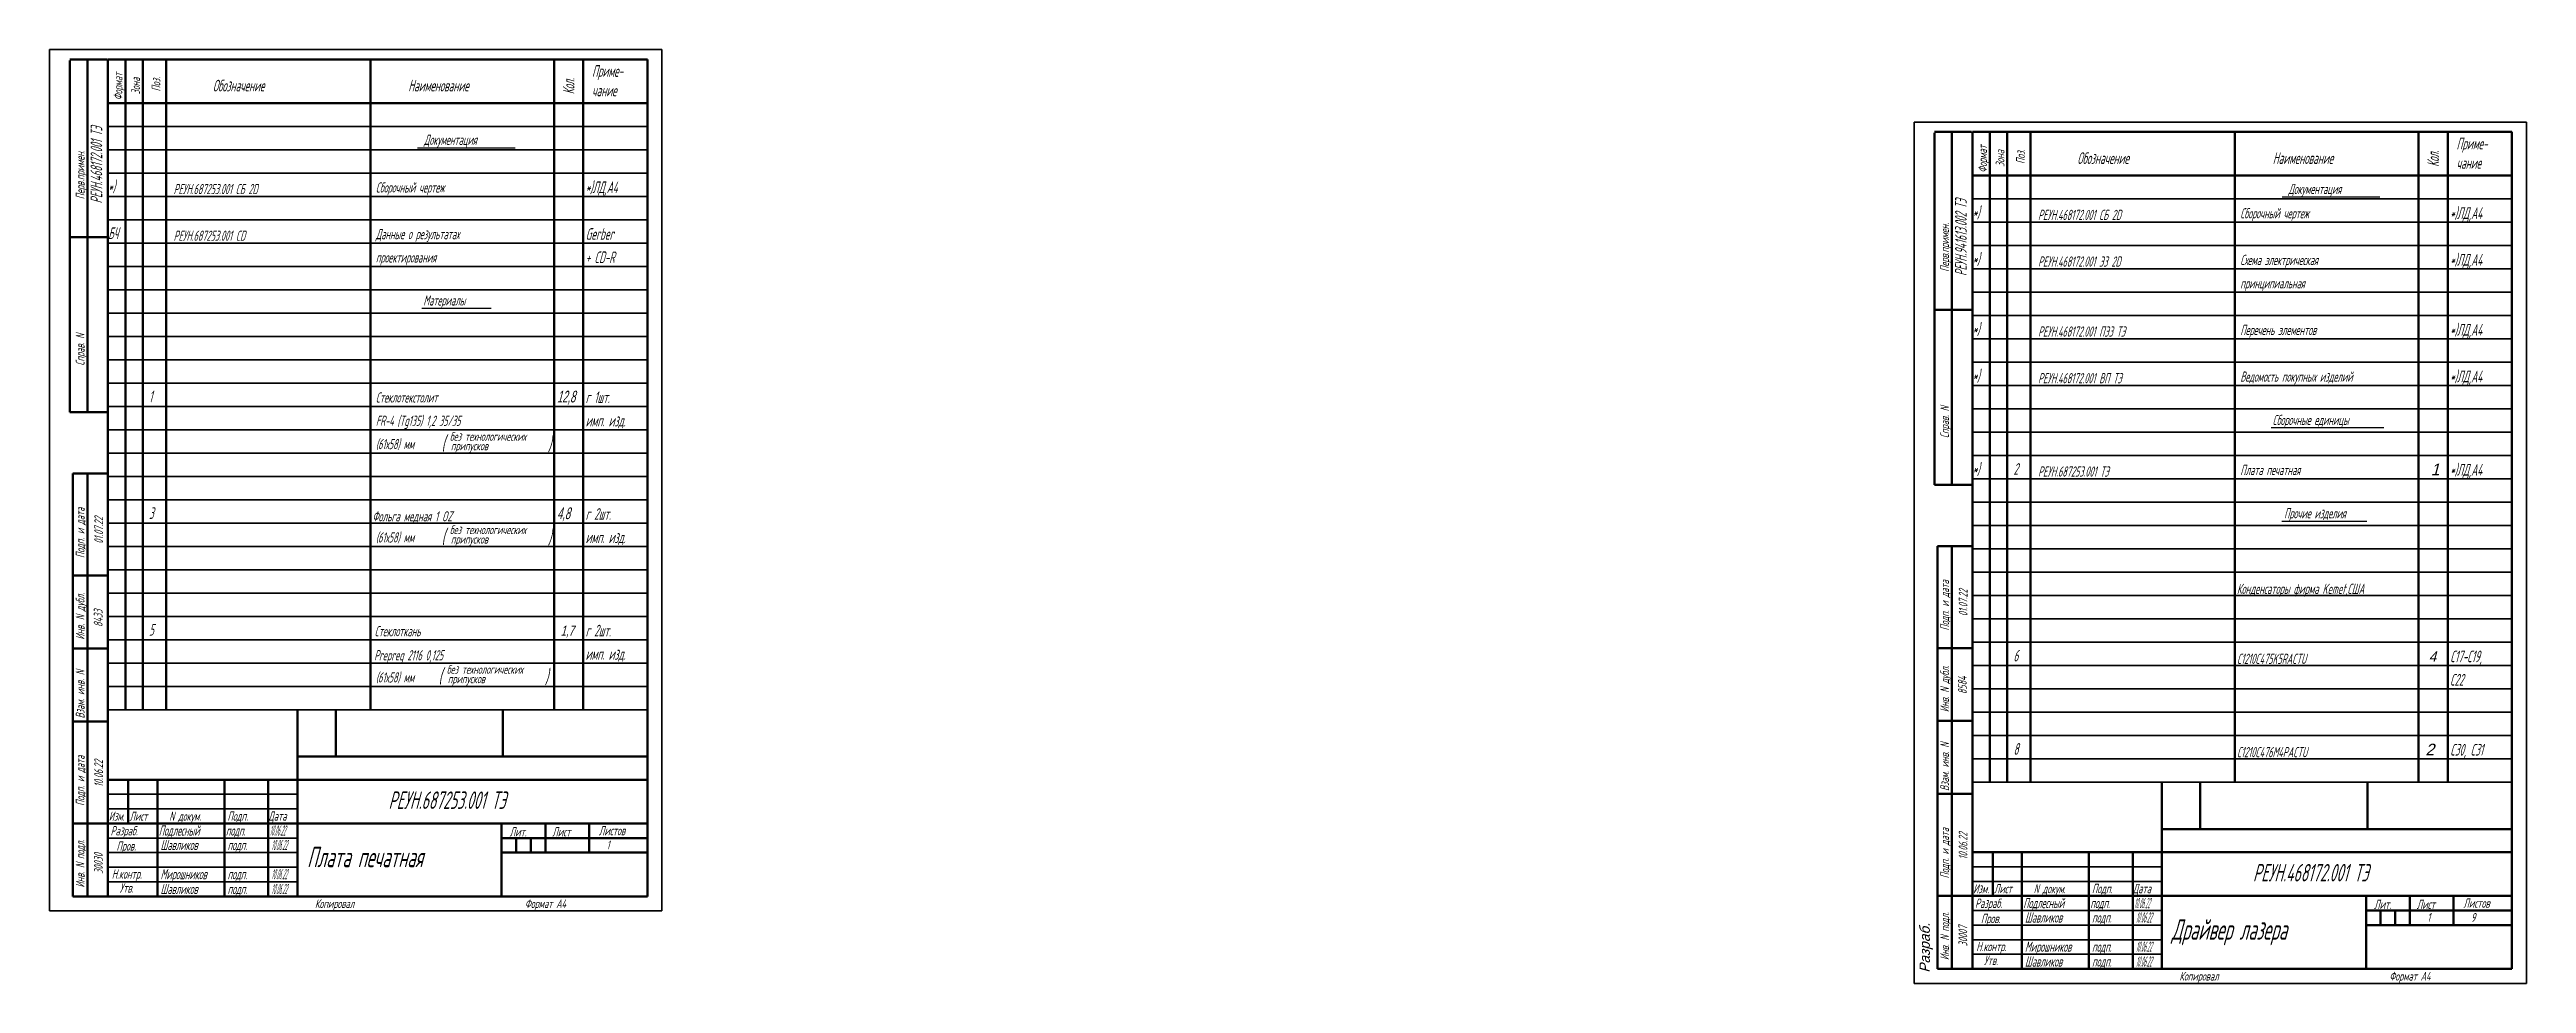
# Model space of a CAD drawing. Extents: x 23089 to 26449, y -1278 to -524.
# Drawn here: x 23089 to 23938, y -1278 to -958 of the extents above; entities that cross this region are included whole.
import ezdxf

# ---------------------------------------------------------------- set-up
doc = ezdxf.new("R2010")
doc.units = 0
doc.header["$MEASUREMENT"] = 0
doc.layers.get('0').update_dxf_attribs({"linetype": 'CONTINUOUS', "lineweight": 50})
doc.layers.add('CONTUR', color=7, linetype='CONTINUOUS', lineweight=50)
doc.layers.add('DIM', color=1, linetype='CONTINUOUS', lineweight=35)
doc.layers.add('TEXT', color=1, linetype='CONTINUOUS')
doc.styles.add('ECKD', font='ec5cdwin.shx', dxfattribs={"oblique": 15})
doc.styles.add('GOST', font='GOST.shx', dxfattribs={"width": 0.7, "oblique": 15})

msp = doc.modelspace()

# ---------------------------------------------------------------- texts
at = {"layer": 'DIM', "style": 'GOST', "oblique": 15, "width": 0.7}
for s, height, p in [('(', 5, (23223.31, -1095.38)), ('без технологических', 3, (23226.1, -1092.14)), ('припусков', 3, (23226.46, -1095.39)), (')', 5, (23259.73, -1095.6)), ('(', 5, (23223.31, -1127.38)), ('без технологических', 3, (23226.1, -1124.14)), ('припусков', 3, (23226.46, -1127.39)), (')', 5, (23259.73, -1127.6)), ('(', 5, (23222.26, -1175.25)), ('без технологических', 3, (23225.05, -1172.01)), (')', 5, (23258.68, -1175.47)), ('припусков', 3, (23225.41, -1175.26))]:
    msp.add_text(s, height=height, dxfattribs=at).set_placement(p)
at = {"layer": 'TEXT', "style": 'GOST', "oblique": 15, "width": 0.7}
for s, height, p in [('Формат', 3, (23113.86, -975.34)), ('Кол.', 4, (23268.86, -973.34)), ('Зона', 3, (23119.86, -973.34)), ('Поз.', 3, (23126.86, -972.34)), ('РЕУН.468172.001 ТЭ', 4, (23106.93, -1010.76)), ('Формат', 3, (23753.15, -1000.21)), ('Зона', 3, (23759.15, -998.21)), ('Поз.', 3, (23766.15, -997.21)), ('Кол.', 4, (23908.15, -998.21)), ('Перв.примен.', 3, (23100.86, -1009.34)), ('РЕУН.941613.002 ТЭ', 4, (23746.22, -1035.62)), ('Перв.примен.', 3, (23740.15, -1034.21)), ('Справ. N', 3, (23100.86, -1066.34)), ('Справ. N', 3, (23740.15, -1091.21)), ('Подп. и дата', 3, (23100.86, -1132.34)), ('01.07.22', 3, (23107.21, -1127.42)), ('Подп. и дата', 3, (23740.15, -1157.21)), ('01.07.22', 3, (23746.5, -1152.28)), ('Инв. N дубл.', 3, (23100.86, -1160.34)), ('8433', 3, (23107.04, -1155.97)), ('Инв. N дубл.', 3, (23740.15, -1185.21)), ('Взам. инв. N', 3, (23100.86, -1187.34)), ('8584', 3, (23746.23, -1179.03)), ('Подп. и дата', 3, (23100.86, -1217.34)), ('10.06.22', 3, (23107.18, -1210.86)), ('Взам. инв. N', 3, (23740.15, -1212.21)), ('Подп. и дата', 3, (23740.15, -1242.21)), ('10.06.22', 3, (23746.47, -1235.72)), ('Инв. N подл.', 3, (23100.86, -1245.34)), ('30030', 3, (23107.11, -1240.63)), ('Инв. N подл.', 3, (23740.15, -1270.21)), ('30007', 3, (23746.4, -1265.49))]:
    msp.add_text(s, height=height, rotation=90, dxfattribs=at).set_placement(p)
at = {"layer": 'TEXT', "oblique": 15}
for s, height, style, width, p in [('Приме-', 4, 'GOST', 0.7, (23274.86, -967.34)), ('Обозначение', 4, 'GOST', 0.7, (23144.86, -972.34)), ('Наименование', 4, 'GOST', 0.7, (23211.86, -972.34)), ('чание', 4, 'GOST', 0.7, (23274.86, -974.01)), ('Документация', 3.5, 'GOST', 0.7, (23217.25, -990.67)), ('Обозначение', 4, 'GOST', 0.7, (23784.15, -997.21)), ('Наименование', 4, 'GOST', 0.7, (23851.15, -997.21)), ('Приме-', 4, 'GOST', 0.7, (23914.15, -992.21)), ('чание', 4, 'GOST', 0.7, (23914.15, -998.87)), ('*)', 4, 'GOST', 0.7, (23108.96, -1006.93)), ('РЕУН.687253.001 СБ 2D', 3.5, 'GOST', 0.7, (23131.38, -1007.56)), ('Сборочный чертеж', 3.5, 'GOST', 0.7, (23200.74, -1007.01)), ('*)ЛД,А4', 4, 'GOST', 0.7, (23272.67, -1007.21)), ('Документация', 3.5, 'GOST', 0.7, (23856.54, -1007.53)), ('БЧ', 4, 'GOST', 0.7, (23108.96, -1022.93)), ('*)', 4, 'GOST', 0.7, (23748.25, -1015.8)), ('РЕУН.468172.001 СБ 2D', 3.5, 'GOST', 0.7, (23770.67, -1016.42)), ('Сборочный чертеж', 3.5, 'GOST', 0.7, (23840.03, -1015.87)), ('*)ЛД,А4', 4, 'GOST', 0.7, (23911.96, -1016.07)), ('РЕУН.687253.001 CD', 3.5, 'GOST', 0.7, (23131.38, -1023.56)), ('Данные о результатах', 3.5, 'GOST', 0.7, (23200.74, -1023.01)), ('Gerber', 4, 'GOST', 0.7, (23272.67, -1023.21)), ('+ CD-R', 4, 'GOST', 0.7, (23272.67, -1031.21)), ('*)', 4, 'GOST', 0.7, (23748.25, -1031.8)), ('проектирования ', 3.5, 'GOST', 0.7, (23200.74, -1031.01)), ('РЕУН.468172.001 Э3 2D', 3.5, 'GOST', 0.7, (23770.67, -1032.42)), ('Схема электрическая', 3.5, 'GOST', 0.7, (23840.03, -1031.87)), ('*)ЛД,А4', 4, 'GOST', 0.7, (23911.96, -1032.07)), ('Материалы', 3.5, 'GOST', 0.7, (23217, -1045.74)), ('принципиальная', 3.5, 'GOST', 0.7, (23840.03, -1039.87)), ('*)', 4, 'GOST', 0.7, (23748.25, -1055.8)), ('РЕУН.468172.001 ПЭ3 ТЭ', 3.5, 'GOST', 0.7, (23770.67, -1056.42)), ('Перечень элементов', 3.5, 'GOST', 0.7, (23840.03, -1055.87)), ('*)ЛД,А4', 4, 'GOST', 0.7, (23911.96, -1056.07)), ('*)', 4, 'GOST', 0.7, (23748.25, -1071.8)), ('РЕУН.468172.001 ВП ТЭ', 3.5, 'GOST', 0.7, (23770.67, -1072.42)), ('Ведомость покупных изделий', 3.5, 'GOST', 0.7, (23840.03, -1071.87)), ('*)ЛД,А4', 4, 'GOST', 0.7, (23911.96, -1072.07)), ('1', 4, 'GOST', 0.7, (23122.96, -1078.93)), ('Стеклотекстолит ', 3.5, 'GOST', 0.7, (23200.74, -1079.01)), ('12,8', 4, 'ECKD', 0.6, (23262.87, -1078.98)), ('г 1шт.', 4, 'GOST', 0.7, (23272.67, -1079.21)), ('FR-4 (Tg135) 1,2 35/35', 3.5, 'GOST', 0.7, (23200.74, -1087.01)), ('имп. изд.', 4, 'GOST', 0.7, (23272.67, -1087.21)), ('Сборочные единицы', 3.5, 'GOST', 0.7, (23851.11, -1086.74)), ('(61х58) мм', 3.5, 'GOST', 0.7, (23200.74, -1095.01)), ('*)', 4, 'GOST', 0.7, (23748.25, -1103.8)), ('2', 4, 'GOST', 0.7, (23762.25, -1103.8)), ('РЕУН.687253.001 ТЭ', 3.5, 'GOST', 0.7, (23770.67, -1104.42)), ('Плата печатная ', 3.5, 'GOST', 0.7, (23840.03, -1103.87)), ('*)ЛД,А4', 4, 'GOST', 0.7, (23911.96, -1104.07)), ('3', 4, 'GOST', 0.7, (23122.96, -1118.93)), ('Фольга медная 1 OZ', 3.5, 'GOST', 0.65, (23199.56, -1119.77)), ('4,8', 4, 'ECKD', 0.6, (23262.87, -1118.98)), ('г 2шт.', 4, 'GOST', 0.7, (23272.67, -1119.21)), ('Прочие изделия', 3.5, 'GOST', 0.7, (23855.04, -1118.74)), ('(61х58) мм', 3.5, 'GOST', 0.7, (23200.74, -1127.01)), ('имп. изд.', 4, 'GOST', 0.7, (23272.67, -1127.21)), ('Конденсаторы фирма Kemet,США', 3.5, 'GOST', 0.65, (23838.85, -1144.64)), ('5', 4, 'GOST', 0.7, (23122.96, -1158.93)), ('Стеклоткань', 3.5, 'GOST', 0.7, (23200.35, -1159.16)), ('1,7', 3.5, 'ECKD', 0.7, (23264.1, -1158.99)), ('г 2шт.', 4, 'GOST', 0.7, (23272.67, -1159.21)), ('Prepreg 2116 0,125', 3.5, 'GOST', 0.7, (23200.16, -1167.42)), ('(61х58) мм', 3.5, 'GOST', 0.7, (23200.74, -1175.01)), ('имп. изд.', 4, 'GOST', 0.7, (23272.67, -1167.21)), ('6', 4, 'GOST', 0.7, (23762.25, -1167.8)), ('C1210C475K5RACTU', 3.5, 'GOST', 0.7, (23838.85, -1168.64)), ('C17-С19,', 4, 'GOST', 0.7, (23911.96, -1168.07)), ('С22', 4, 'GOST', 0.7, (23911.96, -1176.07)), ('8', 4, 'GOST', 0.7, (23762.25, -1199.8)), ('C1210C476M4PACTU', 3.5, 'GOST', 0.7, (23838.85, -1200.64)), ('C30, C31', 4, 'GOST', 0.7, (23911.96, -1200.07)), ('РЕУН.687253.001 ТЭ', 6, 'GOST', 0.7, (23205.08, -1218.36)), ('Изм.', 3.132, 'GOST', 0.7, (23109.17, -1222.41)), ('Лист', 3.132, 'GOST', 0.7, (23116.29, -1222.41)), ('N докум.', 3.132, 'GOST', 0.7, (23129.9, -1222.41)), ('Подп.', 3.2, 'GOST', 0.7, (23149.86, -1222.4)), ('Дата', 3.2, 'GOST', 0.7, (23163.86, -1222.4)), ('Разраб.', 3.2, 'GOST', 0.7, (23109.78, -1227.45)), ('Пров.', 3.2, 'GOST', 0.7, (23111.8, -1232.67)), ('Подлесный', 3.5, 'GOST', 0.7, (23126.3, -1227.53)), ('Шавликов', 3.5, 'GOST', 0.7, (23126.89, -1232.48)), ('подп.', 3.5, 'GOST', 0.7, (23149.3, -1227.53)), ('подп.', 3.5, 'GOST', 0.7, (23149.89, -1232.48)), ('10.06.22', 3.5, 'GOST', 0.35, (23164.3, -1227.53)), ('10.06.22', 3.5, 'GOST', 0.35, (23164.89, -1232.48)), ('Плата печатная', 7, 'GOST', 0.7, (23177.17, -1238.34)), ('Лит.', 3.2, 'GOST', 0.7, (23246.6, -1227.8)), ('Лист', 3.2, 'GOST', 0.7, (23261.22, -1227.8)), ('Листов', 3.2, 'GOST', 0.7, (23277.21, -1227.4)), ('1', 3, 'GOST', 0.7, (23279.85, -1232.19)), ('Н.контр.', 3.2, 'GOST', 0.7, (23110.18, -1242.28)), ('Мирошников', 3.5, 'GOST', 0.6, (23126.89, -1242.48)), ('10.06.22', 3.5, 'GOST', 0.35, (23164.89, -1242.48)), ('РЕУН.468172.001 ТЭ', 6, 'GOST', 0.7, (23844.37, -1243.22)), ('Утв.', 3.2, 'GOST', 0.7, (23112.85, -1247.04)), ('Шавликов', 3.5, 'GOST', 0.7, (23126.89, -1247.57)), ('подп.', 3.5, 'GOST', 0.7, (23149.89, -1242.48)), ('подп.', 3.5, 'GOST', 0.7, (23149.89, -1247.57)), ('10.06.22', 3.5, 'GOST', 0.35, (23164.89, -1247.57)), ('Изм.', 3.132, 'GOST', 0.7, (23748.46, -1247.27)), ('Лист', 3.132, 'GOST', 0.7, (23755.58, -1247.27)), ('N докум.', 3.132, 'GOST', 0.7, (23769.19, -1247.27)), ('Подп.', 3.2, 'GOST', 0.7, (23789.15, -1247.26)), ('Дата', 3.2, 'GOST', 0.7, (23803.15, -1247.26)), ('Копировал', 3, 'GOST', 0.7, (23179.86, -1252.34)), ('Формат А4', 3, 'GOST', 0.7, (23251.86, -1252.34)), ('Разраб.', 3.2, 'GOST', 0.7, (23749.07, -1252.31)), ('Пров.', 3.2, 'GOST', 0.7, (23751.09, -1257.53)), ('Подлесный', 3.5, 'GOST', 0.7, (23765.59, -1252.39)), ('Шавликов', 3.5, 'GOST', 0.7, (23766.18, -1257.34)), ('подп.', 3.5, 'GOST', 0.7, (23788.59, -1252.39)), ('подп.', 3.5, 'GOST', 0.7, (23789.18, -1257.34)), ('10.06.22', 3.5, 'GOST', 0.35, (23803.59, -1252.39)), ('10.06.22', 3.5, 'GOST', 0.35, (23804.18, -1257.34)), ('Драйвер лазера', 7, 'GOST', 0.7, (23816.46, -1263.21)), ('Лит.', 3.2, 'GOST', 0.7, (23885.89, -1252.67)), ('Лист', 3.2, 'GOST', 0.7, (23900.51, -1252.67)), ('1', 3, 'GOST', 0.7, (23904.14, -1257.05)), ('Листов', 3.2, 'GOST', 0.7, (23916.5, -1252.26)), ('9', 3, 'GOST', 0.7, (23919.14, -1257.05)), ('Н.контр.', 3.2, 'GOST', 0.7, (23749.47, -1267.14)), ('Мирошников', 3.5, 'GOST', 0.6, (23766.18, -1267.34)), ('подп.', 3.5, 'GOST', 0.7, (23789.18, -1267.34)), ('10.06.22', 3.5, 'GOST', 0.35, (23804.18, -1267.34)), ('Утв.', 3.2, 'GOST', 0.7, (23752.14, -1271.9)), ('Шавликов', 3.5, 'GOST', 0.7, (23766.18, -1272.43)), ('подп.', 3.5, 'GOST', 0.7, (23789.18, -1272.43)), ('10.06.22', 3.5, 'GOST', 0.35, (23804.18, -1272.43)), ('Копировал', 3, 'GOST', 0.7, (23819.15, -1277.21)), ('Формат А4', 3, 'GOST', 0.7, (23891.15, -1277.21))]:
    msp.add_text(s, height=height, dxfattribs=dict(at, style=style, width=width)).set_placement(p)
at = {"layer": 'TEXT', "style": 'ECKD', "oblique": 15}
for s, height, p in [('1', 4, (23905.36, -1103.93)), ('4', 3.5, (23904.66, -1167.85)), ('2', 4, (23903.51, -1200))]:
    msp.add_text(s, height=height, dxfattribs=at).set_placement(p)
msp.add_text('Разраб.', height=3.5, rotation=90, dxfattribs=at).set_placement((23733.57, -1274.51))

# ---------------------------------------------------------------- linework, layer by layer
for p, q in [((23173.86, -1184.34), (23173.86, -1208.34)), ((23186.98, -1184.34), (23186.98, -1200.4)), ((23244.33, -1184.34), (23244.33, -1200.4)), ((23173.86, -1200.4), (23293.86, -1200.4)), ((23813.15, -1209.21), (23813.15, -1233.21)), ((23826.27, -1209.21), (23826.27, -1225.26)), ((23883.62, -1209.21), (23883.62, -1225.26)), ((23813.15, -1225.26), (23933.15, -1225.26))]:
    msp.add_line(p, q)
at = {"layer": 'CONTUR'}
for p, q in [((23108.59, -961.34), (23095.86, -961.34)), ((23095.86, -961.72), (23095.86, -1022.34)), ((23101.86, -1082.34), (23101.86, -961.34)), ((23108.86, -1248.34), (23108.86, -961.34)), ((23108.86, -961.34), (23293.86, -961.34)), ((23114.86, -961.34), (23114.86, -1184.34)), ((23120.86, -961.34), (23120.86, -1184.34)), ((23128.86, -961.34), (23128.86, -1184.34)), ((23198.86, -961.34), (23198.86, -1184.34)), ((23261.86, -961.34), (23261.86, -1184.34)), ((23271.86, -961.34), (23271.86, -1184.34)), ((23293.86, -961.34), (23293.86, -1248.34)), ((23108.86, -976.34), (23293.86, -976.34)), ((23747.88, -986.21), (23735.15, -986.21)), ((23735.15, -986.58), (23735.15, -1047.21)), ((23741.15, -1107.21), (23741.15, -986.21)), ((23748.15, -1273.21), (23748.15, -986.21)), ((23748.15, -986.21), (23933.15, -986.21)), ((23754.15, -986.21), (23754.15, -1209.21)), ((23760.15, -986.21), (23760.15, -1209.21)), ((23768.15, -986.21), (23768.15, -1209.21)), ((23838.15, -986.21), (23838.15, -1209.21)), ((23901.15, -986.21), (23901.15, -1209.21)), ((23911.15, -986.21), (23911.15, -1209.21)), ((23933.15, -986.21), (23933.15, -1273.21)), ((23748.15, -1001.21), (23933.15, -1001.21)), ((23095.86, -1022.34), (23095.86, -1082.34)), ((23108.86, -1022.34), (23095.86, -1022.34)), ((23095.86, -1022.34), (23108.86, -1022.34)), ((23735.15, -1047.21), (23735.15, -1107.21)), ((23748.15, -1047.21), (23735.15, -1047.21)), ((23735.15, -1047.21), (23748.15, -1047.21)), ((23095.86, -1082.34), (23108.86, -1082.34)), ((23108.86, -1082.34), (23101.86, -1082.34)), ((23096.86, -1138.34), (23096.86, -1103.34)), ((23096.86, -1103.34), (23108.86, -1103.34)), ((23101.86, -1103.34), (23101.86, -1248.34)), ((23735.15, -1107.21), (23748.15, -1107.21)), ((23748.15, -1107.21), (23741.15, -1107.21)), ((23736.15, -1163.21), (23736.15, -1128.21)), ((23736.15, -1128.21), (23748.15, -1128.21)), ((23741.15, -1128.21), (23741.15, -1273.21)), ((23096.86, -1163.34), (23096.86, -1138.34)), ((23108.86, -1138.34), (23096.86, -1138.34)), ((23096.86, -1138.34), (23108.86, -1138.34)), ((23096.86, -1188.34), (23096.86, -1163.34)), ((23108.86, -1163.34), (23096.86, -1163.34)), ((23096.86, -1163.34), (23108.86, -1163.34)), ((23736.15, -1188.21), (23736.15, -1163.21)), ((23748.15, -1163.21), (23736.15, -1163.21)), ((23736.15, -1163.21), (23748.15, -1163.21)), ((23096.86, -1223.34), (23096.86, -1188.34)), ((23108.86, -1188.34), (23096.86, -1188.34)), ((23096.86, -1188.34), (23108.86, -1188.34)), ((23736.15, -1213.21), (23736.15, -1188.21)), ((23748.15, -1188.21), (23736.15, -1188.21)), ((23736.15, -1188.21), (23748.15, -1188.21)), ((23108.86, -1208.34), (23293.86, -1208.34)), ((23115.86, -1223.34), (23115.86, -1208.34)), ((23125.86, -1208.34), (23125.86, -1248.34)), ((23148.86, -1248.34), (23148.86, -1208.34)), ((23163.86, -1248.34), (23163.86, -1208.34)), ((23173.86, -1248.34), (23173.86, -1208.34)), ((23736.15, -1248.21), (23736.15, -1213.21)), ((23748.15, -1213.21), (23736.15, -1213.21)), ((23736.15, -1213.21), (23748.15, -1213.21)), ((23096.86, -1248.34), (23096.86, -1223.34)), ((23108.86, -1223.34), (23096.86, -1223.34)), ((23096.86, -1223.34), (23108.86, -1223.34)), ((23108.86, -1223.34), (23293.86, -1223.34)), ((23243.86, -1248.34), (23243.86, -1223.34)), ((23243.86, -1228.34), (23293.86, -1228.34)), ((23248.86, -1228.34), (23248.86, -1233.34)), ((23253.86, -1228.34), (23253.86, -1233.34)), ((23258.86, -1223.34), (23258.86, -1233.34)), ((23273.86, -1223.34), (23273.86, -1233.34)), ((23243.86, -1233.34), (23293.86, -1233.34)), ((23748.15, -1233.21), (23933.15, -1233.21)), ((23755.15, -1248.21), (23755.15, -1233.21)), ((23765.15, -1233.21), (23765.15, -1273.21)), ((23788.15, -1273.21), (23788.15, -1233.21)), ((23803.15, -1273.21), (23803.15, -1233.21)), ((23813.15, -1273.21), (23813.15, -1233.21)), ((23108.86, -1248.34), (23096.86, -1248.34)), ((23293.86, -1248.34), (23108.86, -1248.34)), ((23736.15, -1273.21), (23736.15, -1248.21)), ((23748.15, -1248.21), (23736.15, -1248.21)), ((23736.15, -1248.21), (23748.15, -1248.21)), ((23748.15, -1248.21), (23933.15, -1248.21)), ((23883.15, -1273.21), (23883.15, -1248.21)), ((23898.15, -1248.21), (23898.15, -1258.21)), ((23913.15, -1248.21), (23913.15, -1258.21)), ((23883.15, -1253.21), (23933.15, -1253.21)), ((23888.15, -1253.21), (23888.15, -1258.21)), ((23893.15, -1253.21), (23893.15, -1258.21)), ((23883.15, -1258.21), (23933.15, -1258.21)), ((23748.15, -1273.21), (23736.15, -1273.21)), ((23933.15, -1273.21), (23748.15, -1273.21))]:
    msp.add_line(p, q, dxfattribs=at)
at = {"layer": 'DIM'}
for p, q in [((23088.86, -1253.34), (23088.86, -957.97)), ((23088.86, -957.97), (23298.86, -957.97)), ((23298.83, -1253.34), (23298.83, -957.97)), ((23108.86, -984.34), (23293.86, -984.34)), ((23728.15, -1278.21), (23728.15, -982.83)), ((23728.15, -982.83), (23938.15, -982.83)), ((23938.12, -1278.21), (23938.12, -982.83)), ((23108.86, -992.34), (23293.86, -992.34)), ((23108.86, -1000.34), (23293.86, -1000.34)), ((23108.86, -1008.34), (23293.86, -1008.34)), ((23748.15, -1009.21), (23933.15, -1009.21)), ((23108.86, -1016.34), (23293.86, -1016.34)), ((23748.15, -1017.21), (23933.15, -1017.21)), ((23108.86, -1024.34), (23293.86, -1024.34)), ((23748.15, -1025.21), (23933.15, -1025.21)), ((23108.86, -1032.34), (23293.86, -1032.34)), ((23748.15, -1033.21), (23933.15, -1033.21)), ((23108.86, -1040.34), (23293.86, -1040.34)), ((23748.15, -1041.21), (23933.15, -1041.21)), ((23108.86, -1048.34), (23293.86, -1048.34)), ((23748.15, -1049.21), (23933.15, -1049.21)), ((23108.86, -1056.34), (23293.86, -1056.34)), ((23748.15, -1057.21), (23933.15, -1057.21)), ((23108.86, -1064.34), (23293.86, -1064.34)), ((23748.15, -1065.21), (23933.15, -1065.21)), ((23108.86, -1072.34), (23293.86, -1072.34)), ((23748.15, -1073.21), (23933.15, -1073.21)), ((23108.86, -1080.34), (23293.86, -1080.34)), ((23748.15, -1081.21), (23933.15, -1081.21)), ((23108.86, -1088.34), (23293.86, -1088.34)), ((23748.15, -1089.21), (23933.15, -1089.21)), ((23108.86, -1096.34), (23293.86, -1096.34)), ((23748.15, -1097.21), (23933.15, -1097.21)), ((23108.86, -1104.34), (23293.86, -1104.34)), ((23108.86, -1112.34), (23293.86, -1112.34)), ((23748.15, -1105.21), (23933.15, -1105.21)), ((23108.86, -1120.34), (23293.86, -1120.34)), ((23748.15, -1113.21), (23933.15, -1113.21)), ((23108.86, -1128.34), (23293.86, -1128.34)), ((23748.15, -1121.21), (23933.15, -1121.21)), ((23748.15, -1129.21), (23933.15, -1129.21)), ((23108.86, -1136.34), (23293.86, -1136.34)), ((23748.15, -1137.21), (23933.15, -1137.21)), ((23108.86, -1144.34), (23293.86, -1144.34)), ((23748.15, -1145.21), (23933.15, -1145.21)), ((23108.86, -1152.34), (23293.86, -1152.34)), ((23748.15, -1153.21), (23933.15, -1153.21)), ((23108.86, -1160.34), (23293.86, -1160.34)), ((23748.15, -1161.21), (23933.15, -1161.21)), ((23108.86, -1168.34), (23293.86, -1168.34)), ((23748.15, -1169.21), (23933.15, -1169.21)), ((23108.86, -1176.34), (23293.86, -1176.34)), ((23748.15, -1177.21), (23933.15, -1177.21)), ((23108.86, -1184.34), (23293.86, -1184.34)), ((23748.15, -1185.21), (23933.15, -1185.21)), ((23748.15, -1193.21), (23933.15, -1193.21)), ((23748.15, -1201.21), (23933.15, -1201.21)), ((23108.86, -1213.34), (23173.86, -1213.34)), ((23748.15, -1209.21), (23933.15, -1209.21)), ((23108.86, -1218.34), (23173.86, -1218.34)), ((23108.86, -1228.34), (23173.86, -1228.34)), ((23108.86, -1233.34), (23173.86, -1233.34)), ((23108.86, -1238.34), (23173.86, -1238.34)), ((23748.15, -1238.21), (23813.15, -1238.21)), ((23108.86, -1243.34), (23173.86, -1243.34)), ((23748.15, -1243.21), (23813.15, -1243.21)), ((23298.83, -1253.34), (23088.86, -1253.34)), ((23748.15, -1253.21), (23813.15, -1253.21)), ((23748.15, -1258.21), (23813.15, -1258.21)), ((23748.15, -1263.21), (23813.15, -1263.21)), ((23748.15, -1268.21), (23813.15, -1268.21)), ((23938.12, -1278.21), (23728.15, -1278.21))]:
    msp.add_line(p, q, dxfattribs=at)
at = {"layer": 'TEXT'}
for p, q in [((23215.07, -991.67), (23248.55, -991.67)), ((23854.35, -1008.53), (23887.84, -1008.53)), ((23216.49, -1046.69), (23240.33, -1046.69)), ((23850.56, -1087.55), (23889.25, -1087.55)), ((23854.31, -1119.73), (23883.38, -1119.73))]:
    msp.add_line(p, q, dxfattribs=at)

msp.set_redraw_order([(e.dxf.handle, doc.entitydb.next_handle()) for e in msp.query("TEXT MTEXT ATTDEF DIMENSION ARC_DIMENSION")])  # texts and dimensions are drawn at this point

doc.saveas('drawing.dxf')
